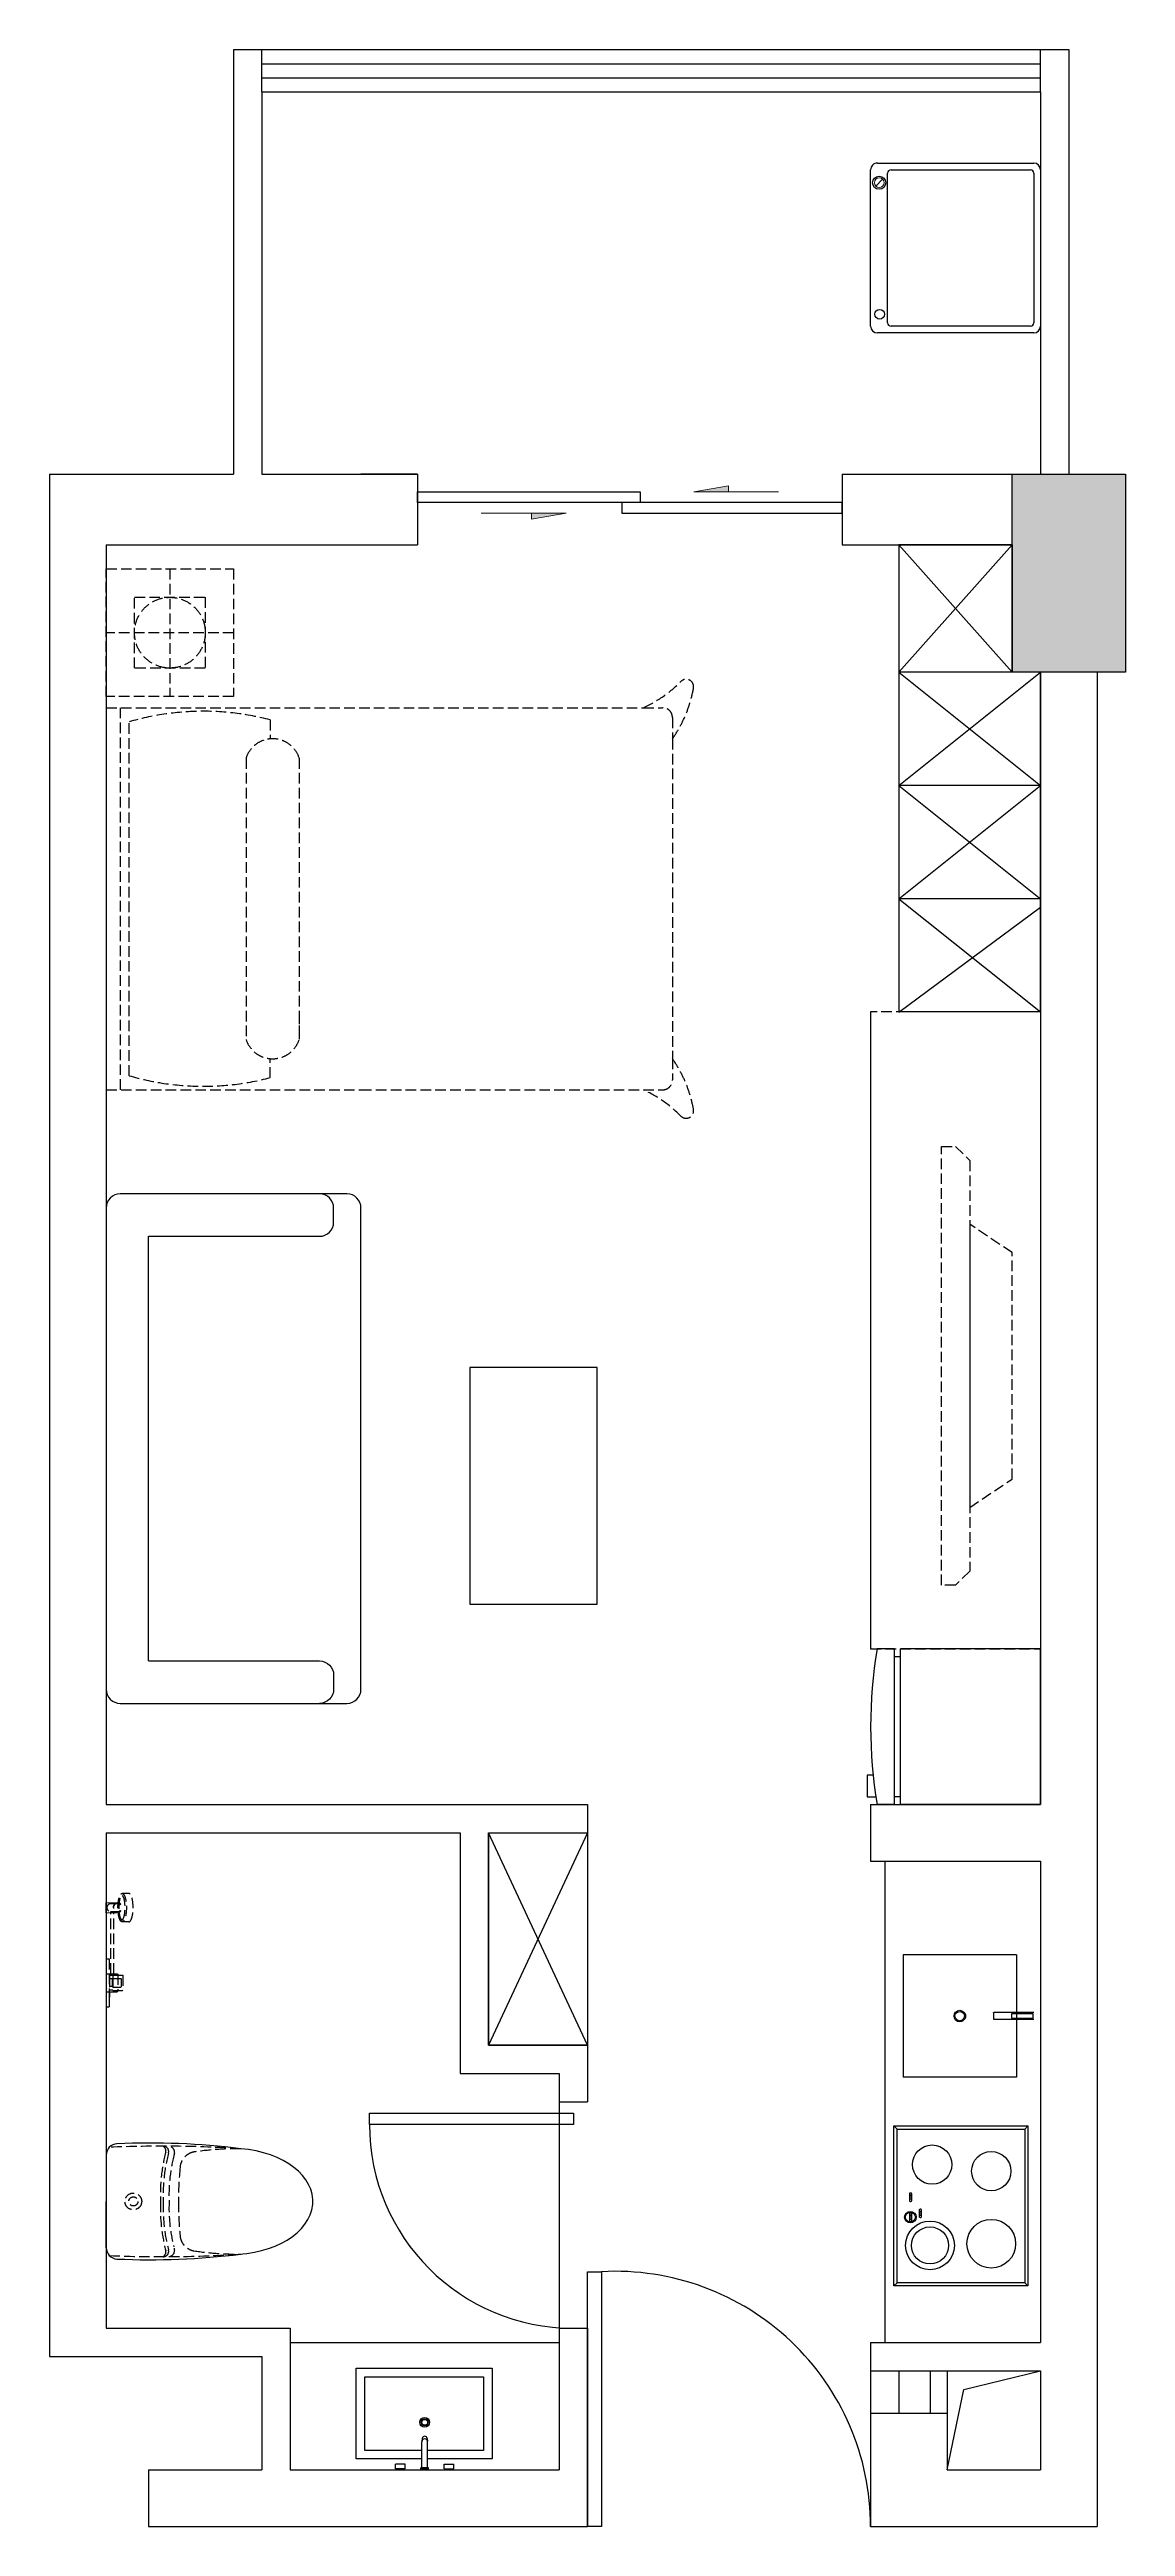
# Model space of a CAD drawing. Header units: inches. Extents: x 5086 to 8886, y 3507 to 12257.
import ezdxf
from ezdxf.enums import TextEntityAlignment as Align

# ---------------------------------------------------------------- set-up
doc = ezdxf.new("R2010")
doc.units = ezdxf.units.IN
doc.header["$MEASUREMENT"] = 0
doc.linetypes.add('DASH', pattern=[0.35, 0.25, -0.1])
doc.layers.add('B不可动建筑图层', color=6, linetype='Continuous')
doc.layers.add('J家具', color=4, linetype='Continuous')
doc.styles.add('J3_POT_3F$0$SIMPLEX', font='SIMPLEX.SHX')
doc.styles.add('ROMANS', font='romans.shx', dxfattribs={"width": 0.5})

# ---------------------------------------------------------------- blocks, each defined once
blk = doc.blocks.new('沙发')
at = {"layer": 'J家具', "extrusion": (1.129165833870185e-07, -2.415097969896596e-06, 0.9999999999970773)}
blk.add_line((106086647.2138979, 19877457.7151913, -0.002518912431345288), (106086647.2049635, 19875957.71519134, -0.001794383388050894), dxfattribs=at)
at = {"layer": 'J家具', "extrusion": (1.129165833870185e-07, -2.415097969896596e-06, 0.9999999999970773), "elevation": -36.02523776566844}
blk.add_lwpolyline([(106085947.2471526, 19877607.71933144, 0.4142135623730951), (106085897.2468548, 19877557.71962926), (106085897.2367292, 19875857.71962931, 0.4142135623730951), (106085947.2364314, 19875807.7193315), (106086747.2040694, 19875807.7145667, 0.4142135623730951), (106086797.2043672, 19875857.71426888), (106086797.2144928, 19877557.71426883, 0.4142135623730951), (106086747.2147906, 19877607.71456664)], format="xyb", close=True, dxfattribs=at)
at = {"layer": 'J家具', "extrusion": (1.129453532563884e-07, 2.415096462380602e-06, 0.9999999999970773), "elevation": 59.98110556707802}
blk.add_lwpolyline([(106086647.2138972, 19877457.71510442), (106086043.8261075, 19877457.71869836, -0.4142135623730951), (106085993.8264053, 19877507.71899617), (106085993.8267035, 19877557.79452712, -0.4142135623730951), (106086043.8270013, 19877607.79422931)], format="xyb", dxfattribs=at)
at = {"layer": 'J家具'}
blk.add_lwpolyline([(106085063.2382476, 19876420.7410149), (106085512.3282939, 19876420.7410149), (106085512.3282939, 19877257.48705246), (106085063.2382476, 19877257.48705246)], close=True, dxfattribs=at)
at = {"layer": 'J家具', "extrusion": (1.129165833870185e-07, -2.415097969896596e-06, 0.9999999999970773), "elevation": -36.02523776566846}
blk.add_lwpolyline([(106086647.2049628, 19875957.71516232), (106086043.8171731, 19875957.71875624, 0.4142135623730951), (106085993.8168753, 19875907.71905405), (106085993.816577, 19875857.64352311, 0.4142135623730951), (106086043.8162792, 19875807.6432253)], format="xyb", dxfattribs=at)
blk = doc.blocks.new('$plan$00000401')
for p, q in [((-275.9999999999127, 0), (275.9999999999127, 0)), ((-300.0000000004366, -575.9999999999127), (-300.0000000004366, -23.99999999986903)), ((-275.9999999999127, -527.9999999999563), (-275.9999999999127, -35.55498788455589)), ((-264.0000000000873, -23.55498788451223), (264.0000000000873, -23.55498788451223)), ((275.9999999999127, -35.55498788455589), (275.9999999999127, -527.9999999999563)), ((299.9999999995634, -23.99999999986903), (299.9999999995634, -575.9999999999127)), ((275.9999999999127, -600), (-275.9999999999127, -600)), ((264.0000000000873, -540), (-264.0000000000873, -540))]:
    blk.add_line(p, q)
at = {"lineweight": 13}
blk.add_line((-218.2278607842454, -581.8313561403193), (-242.4964737148548, -557.562743209055), dxfattribs=at)
for centre, radius in [((-230.3621672499867, -569.6970496747963), 23.1605007737253), ((233.999633925705, -568.0475261896937), 17.1605007737253)]:
    blk.add_circle(centre, radius)
blk.add_circle((-230.3621672499867, -569.6970496747963), 17.1605007737253, dxfattribs=at)
for centre, radius, start, end in [((-275.9999999999127, -23.99999999986906), 24, 90, 180), ((275.9999999999127, -23.99999999986912), 24, 0, 90), ((-264.0000000000873, -35.55498788455591), 12, 90, 180), ((264.0000000000873, -35.55498788455597), 12, 0, 90), ((-275.9999999999127, -575.9999999999127), 24, 180, 270), ((-264.0000000000873, -527.9999999999563), 12, 180, 270), ((264.0000000000873, -527.9999999999565), 12, 270, 0), ((275.9999999999127, -575.9999999999128), 24, 270, 0)]:
    blk.add_arc(centre, radius, start, end)
blk = doc.blocks.new('xiyiji2')
blk.add_blockref('$plan$00000401', (300.1349968076975, -0.1007588973734528))
blk = doc.blocks.new('bingxiang1')
for p, q in [((550, -1.455191522836685e-11), (0, 0)), ((0, -1.455191522836685e-11), (-3.637978807091713e-12, -495.0577693702726)), ((550, -1.455191522836685e-11), (549.9999999999964, -495.0577693703017)), ((549.9999999999964, -495.0577693703017), (-3.637978807091713e-12, -495.0577693702726)), ((549.9999999999964, -515.5833479339417), (-3.637978807091713e-12, -515.5833479339126)), ((-3.637978807091713e-12, -515.583347933898), (-3.637978807091713e-12, -577.0080682584739)), ((27.42195949857341, -495.0577693702726), (27.42195949857341, -515.5833479339126)), ((522.5780405014193, -495.0577693702871), (522.5780405014193, -515.5833479339417)), ((549.9999999999964, -515.5833479339417), (549.9999999999964, -577.008068258503)), ((446.1352869434777, -591.1339931431066), (446.1352869434741, -612.3713718169092)), ((446.1352869434741, -612.3713718169092), (522.5780405014193, -612.3713718169092)), ((522.5780405014193, -612.3713718169092), (522.5780405014193, -581.3895796971556))]:
    blk.add_line(p, q)
blk.add_arc((275.0000000000837, 1056.094620089883), 1656.094620089891, 260.4415709199928, 279.5584290798016)
blk = doc.blocks.new('床')
at = {"layer": 'J家具', "linetype": 'DASH', "ltscale": 150}
for p, q in [((106061899.8713603, 19878613.72876725), (106061899.8713603, 19877708.72801021)), ((106063249.8713603, 19878613.72876725), (106061899.8713603, 19878613.72876725)), ((106063249.8713603, 19878613.72876725), (106063249.8713603, 19877930.37837245)), ((106063289.8709264, 19878163.72876725), (106063289.8709264, 19878613.72876725)), ((106063289.8709264, 19878613.72876725), (106063739.8709264, 19878613.72876725)), ((106063739.8709264, 19878613.72876725), (106063739.8709264, 19878163.72876725)), ((106063249.8713603, 19878563.72876725), (106061899.8713603, 19878563.72876725)), ((106063739.8709264, 19878163.72876725), (106063289.8709264, 19878163.72876725)), ((106063249.8713603, 19877930.37837245), (106063249.8713603, 19876716.49970346)), ((106061899.8713603, 19877713.72876725), (106061899.8713603, 19876716.49970346)), ((106061899.8713603, 19876716.49970346), (106061899.8713603, 19876648.72876725)), ((106063249.8713603, 19876716.49970346), (106063249.8713603, 19876648.72876725)), ((106062010.022603, 19876613.72876725), (106061934.8713603, 19876613.72876725)), ((106063139.7201176, 19876613.72876725), (106062010.022603, 19876613.72876725)), ((106063214.8713603, 19876613.72876725), (106063139.7201176, 19876613.72876725))]:
    blk.add_line(p, q, dxfattribs=at)
at = {"layer": 'J家具', "color": 251, "linetype": 'DASH', "ltscale": 150}
for p, q in [((106063514.8709264, 19878163.72876725), (106063514.8709264, 19878613.72876725)), ((106061949.8943236, 19878532.98826804), (106063199.848397, 19878532.98826804)), ((106063389.8709264, 19878263.72876725), (106063389.8709264, 19878513.72876725)), ((106063389.8709264, 19878513.72876725), (106063639.8709264, 19878513.72876725)), ((106063639.8709264, 19878513.72876725), (106063639.8709264, 19878263.72876725)), ((106063739.8709264, 19878388.72876725), (106063289.8709264, 19878388.72876725)), ((106063639.8709264, 19878263.72876725), (106063389.8709264, 19878263.72876725)), ((106063071.7466851, 19878119.8700274), (106062077.9960354, 19878119.8700274)), ((106061942.9342712, 19878034.58607914), (106062010.027864, 19878034.58607914)), ((106063206.8084494, 19878034.58607914), (106063139.7148566, 19878034.58607914)), ((106062168.9316172, 19877931.86372261), (106062077.9960354, 19877931.86372261)), ((106063071.7466851, 19877931.86372261), (106062077.9960354, 19877931.86372261))]:
    blk.add_line(p, q, dxfattribs=at)
blk.add_circle((106063514.8709264, 19878388.72876725), 124.9999999999927, dxfattribs=at)
for centre, radius, start, end in [((106062848.7596719, 19878271.18616345), 936.2153899238189, 163.7613544087714, 194.638509446938), ((106062300.9830487, 19878271.18616345), 936.2153899238189, 345.361490553062, 16.23864559122862), ((106062108.458057, 19878025.866875), 98.81562333628113, 107.9550822044206, 252.0449177955794), ((106063041.2846636, 19878025.866875), 98.81562333628113, 287.9550822044206, 72.04491779557938)]:
    blk.add_arc(centre, radius, start, end, dxfattribs=at)
at = {"layer": 'J家具', "linetype": 'DASH', "ltscale": 150}
for centre, radius, start, end in [((106061501.1364402, 19876896.44806882), 437.4596560507165, 314.4253606903924, 335.7104279097031), ((106063648.6062804, 19876896.44806881), 437.4596560508137, 204.2895720902969, 225.5746393096076), ((106061750.8645732, 19876984.89602693), 452.6897602824389, 280.1235909503628, 304.9236844690886), ((106061934.8713603, 19876648.72876725), 35, 180, 270), ((106061934.8713603, 19876648.72876725), 35, 180, 270), ((106063398.8781473, 19876984.89602693), 452.6897602826903, 235.0763155309114, 259.8764090496371), ((106063214.8713603, 19876648.72876725), 35, 270, 0), ((106063214.8713603, 19876648.72876725), 35, 270, 0), ((106061825.8012908, 19876565.20467015), 26.36084195793566, 134.4253606903924, 280.1235909503628), ((106063323.9414297, 19876565.20467015), 26.36084195793371, 259.8764090496371, 45.57463930960757)]:
    blk.add_arc(centre, radius, start, end, dxfattribs=at)
blk = doc.blocks.new('厨具')
at = {"layer": 'J家具'}
for p, q in [((106067611.9294875, 19875018.92726922, -1.149999988482947), (106067622.9694875, 19875007.88726923, 3.450000011517052)), ((106068176.8094875, 19875018.92726922, -1.149999988482947), (106068165.7694875, 19875007.88726923, 3.450000011517052)), ((106067854.3758043, 19874955.93992198, 1.150000011517052), (106067854.3758043, 19874964.21992198, 1.150000011517052)), ((106067868.1758044, 19874920.97992197, 1.150000011517052), (106067868.1758044, 19874929.25992197, 1.150000011517052)), ((106067925.2158044, 19874955.93992198, 1.150000011517052), (106067925.2158044, 19874964.21992198, 1.150000011517052)), ((106067622.9694875, 19874557.08726923, 3.450000011517052), (106067611.9294875, 19874546.04726923, 1.151705207635411e-08)), ((106068176.8094875, 19874546.04726923, 1.151705207635411e-08), (106068165.7694875, 19874557.08726923, 3.450000011517052))]:
    blk.add_line(p, q, dxfattribs=at)
at = {"layer": 'J家具', "elevation": 1.150000011517052}
for points in [[(106067842.4158044, 19874955.93992198), (106067866.3358044, 19874955.93992198, 0.4142135623730951), (106067869.0958043, 19874958.69992197), (106067869.0958043, 19874961.45992197, 0.4142135623730951), (106067866.3358044, 19874964.21992198), (106067842.4158044, 19874964.21992198, 0.4142135623730951), (106067839.6558044, 19874961.45992197), (106067839.6558044, 19874958.69992197, 0.4142135623730951)], [(106067856.2158044, 19874920.97992197), (106067880.1358044, 19874920.97992197, 0.4142135623730951), (106067882.8958044, 19874923.73992197), (106067882.8958044, 19874926.49992198, 0.4142135623730951), (106067880.1358044, 19874929.25992197), (106067856.2158044, 19874929.25992197, 0.4142135623730951), (106067853.4558044, 19874926.49992198), (106067853.4558044, 19874923.73992197, 0.4142135623730951)], [(106067913.2558044, 19874955.93992198), (106067937.1758044, 19874955.93992198, 0.4142135623730951), (106067939.9358044, 19874958.69992197), (106067939.9358044, 19874961.45992197, 0.4142135623730951), (106067937.1758044, 19874964.21992198), (106067913.2558044, 19874964.21992198, 0.4142135623730951), (106067910.4958044, 19874961.45992197), (106067910.4958044, 19874958.69992197, 0.4142135623730951)]]:
    blk.add_lwpolyline(points, format="xyb", close=True, dxfattribs=at)
at = {"layer": 'J家具', "elevation": -1.149999988482947}
for points in [[(106068781.2373644, 19874586.00281145), (106068781.2373644, 19874985.92939224), (106068349.5984194, 19874985.92939224)], [(106068781.2373644, 19874586.00281145), (106068349.5984194, 19874586.00281145), (106068349.5984194, 19874985.92939224)], [(106068576.0008902, 19874667.32495066), (106068553.7208744, 19874667.32495066), (106068553.7208744, 19874666.21093146)], [(106068553.7208744, 19874667.32495066), (106068553.7208744, 19874666.21093146)], [(106068553.7208744, 19874666.21093146), (106068553.7208744, 19874524.73270225)], [(106068576.0008902, 19874667.32495066), (106068577.1149094, 19874667.32495066), (106068577.1149094, 19874666.21093146)], [(106068577.1149094, 19874524.73270225), (106068577.1149094, 19874666.21093146)]]:
    blk.add_lwpolyline(points, dxfattribs=at)
for points in [[(106068586.0269051, 19874786.52311146), (106068583.7989194, 19874778.72508224), (106068579.3428952, 19874772.04107224), (106068574.7701376, 19874768.53744052), (106068570.0714364, 19874766.41713571), (106068565.3662092, 19874765.60837049), (106068560.7738733, 19874766.0394102), (106068556.4139515, 19874767.63841485), (106068552.4058086, 19874770.33354453), (106068548.8689673, 19874774.05301189), (106068545.9228451, 19874778.72508224), (106068544.8088259, 19874786.52311146), (106068545.9228451, 19874794.32114067), (106068550.3788694, 19874801.00515067), (106068557.0628794, 19874805.46112224), (106068564.8608559, 19874806.57514145), (106068572.6588852, 19874805.46112224), (106068579.3428952, 19874801.00515067), (106068583.7989194, 19874794.32114067)], [(106068581.5708809, 19874786.52311146), (106068579.3428952, 19874777.61111567), (106068573.7729044, 19874772.04107224), (106068564.8608559, 19874769.81308646), (106068557.0628794, 19874772.04107224), (106068550.3788694, 19874777.61111567), (106068548.1508309, 19874786.52311146), (106068550.3788694, 19874794.32114067), (106068557.0628794, 19874801.00515067), (106068564.8608559, 19874803.23313645), (106068573.7729044, 19874801.00515067), (106068579.3428952, 19874794.32114067)], [(106068557.0628794, 19874603.82685567), (106068557.0628794, 19874526.96074066), (106068572.6583589, 19874526.96074066), (106068572.6583589, 19874603.82685567)]]:
    blk.add_lwpolyline(points, close=True, dxfattribs=at)
at = {"layer": 'J家具'}
for centre, radius in [((106067754.7620231, 19874891.47767666, 610.6500000115169), 86.19216617770725), ((106067754.7620231, 19874891.47767666, 610.6500000115169), 65.51616914176033), ((106067854.6645313, 19874960.74579316, 1.150000011517052), 20.28895465488662), ((106067854.6645313, 19874960.74579316, 1.150000011517052), 17.52895465488662), ((106068040.1396755, 19874884.02561505, 610.6500000115169), 69.39752156957769), ((106067760.6996903, 19874675.14411297, 610.6500000115169), 86.19216617770725), ((106068016.890021, 19874675.14411297, 610.6500000115169), 69.39752156957769)]:
    blk.add_circle(centre, radius, dxfattribs=at)
for points in [[(106067611.9294875, 19875018.92726922, -1.149999988482947), (106068176.8094875, 19875018.92726922, -1.149999988482947), (106068176.8094875, 19874546.04726923, 1.151705207635411e-08), (106067611.9294875, 19874546.04726923, 1.151705207635411e-08)], [(106067622.9694875, 19875007.88726923, 3.450000011517052), (106068165.7694875, 19875007.88726923, 1.150000011517052), (106068165.7694875, 19874557.08726923, 1.150000011517052), (106067622.9694875, 19874557.08726923, 3.450000011517052)]]:
    blk.add_3dface(points, dxfattribs=at)
at = {"layer": 'J家具', "char_height": 9.2, "width": 11.96, "attachment_point": 3, "rotation": 180.00000000000003, "style": 'ROMANS'}
for s, insert in [('-', (106067844.6183921, 19874955.49423225, 1.150000011517052)), ('+', (106067858.4183921, 19874955.49423225, 1.150000011517052)), ('-', (106067858.4183921, 19874920.53423226, 1.150000011517052)), ('+', (106067872.2183921, 19874920.53423226, 1.150000011517052)), ('-', (106067915.4583921, 19874955.49423225, 1.150000011517052)), ('+', (106067929.2583921, 19874955.49423225, 1.150000011517052))]:
    blk.add_mtext(s, dxfattribs=dict(at, insert=insert))
blk = doc.blocks.new('马桶')
at = {"layer": 'J家具'}
for p in [(106068924.8867195, 19878063.72881793), (106069251.8932388, 19878063.72881793)]:
    blk.add_line(p, (106069088.3899791, 19878063.72881793), dxfattribs=at)
at = {"layer": 'J家具', "color": 251, "linetype": 'DASH', "ltscale": 150}
for radius in [29.59999999999491, 16.0999999999949]:
    blk.add_circle((106069088.3899791, 19877967.82881793), radius, dxfattribs=at)
at = {"layer": 'J家具'}
for centre, radius, start, end in [((106071459.7054787, 19877908.62870278), 2577.430625442743, 177.4001201459278, 187.1335927827537), ((106068924.8867195, 19878023.72881793), 40, 90, 177.4001201459278), ((106069251.8932388, 19878023.72881793), 40, 2.599879854072262, 90), ((106066717.0744795, 19877908.62870278), 2577.430625442743, 352.8664072172463, 2.599879854072262)]:
    blk.add_arc(centre, radius, start, end, dxfattribs=at)
at = {"layer": 'J家具', "color": 251, "linetype": 'DASH', "ltscale": 150}
for centre, radius, start, end in [((106073204.7994488, 19877866.74690326), 4311.557639418545, 177.5288232131659, 183.6994298364682), ((106064971.9805095, 19877866.74690326), 4311.557639418545, 356.3005701635318, 2.471176786834167), ((106068911.9684767, 19877861.78329343), 18.82640625686247, 174.0684535875131, 287.640681092439), ((106068909.9716963, 19877871.01231299), 18.24563168061875, 203.5276243584189, 286.6187377401774), ((106068916.3864809, 19877845.88373968), 24.06500311679385, 198.0595505680589, 297.7967197460417), ((106069064.719726, 19877270.36837444), 602.0259529689511, 87.7466827757412, 104.3815262887981), ((106069064.719726, 19877270.36837444), 592.0259529689511, 87.7466827757412, 104.3815262887981), ((106069064.719726, 19877289.86837444), 552.0259529689511, 87.54246762145154, 104.3815262887981), ((106069112.0602322, 19877270.36837444), 602.0259529689511, 75.61847371120191, 92.25331722425882), ((106069112.0602322, 19877289.86837444), 552.0259529689511, 75.61847371120191, 92.45753237854846), ((106069112.0602322, 19877270.36837444), 592.0259529689511, 75.61847371120191, 92.25331722425882), ((106069260.3934774, 19877845.88373968), 24.06500311679385, 242.2032802539583, 341.9404494319411), ((106069264.8114816, 19877861.78329343), 18.82640625686247, 252.359318907561, 5.931546412486909), ((106069266.8082619, 19877871.01231299), 18.24563168061875, 253.3812622598226, 336.472375641581), ((106070001.8803152, 19877595.23612859), 1099.674638711141, 171.7030292777235, 180.348108070852), ((106068972.7164998, 19877743.02009723), 60, 95.39205286826572, 169.5298907726917), ((106069096.5899791, 19876430.63259171), 1378.220620203237, 90.3408950449637, 95.39205286826572), ((106069080.1899791, 19876430.63259171), 1378.220620203237, 84.60794713173429, 89.65910495503631), ((106069204.0634585, 19877743.02009723), 60, 10.47010922730827, 84.60794713173429), ((106068174.8996431, 19877595.23612859), 1099.674638711141, 359.6518919291481, 8.296970722276525)]:
    blk.add_arc(centre, radius, start, end, dxfattribs=at)
at = {"layer": 'J家具'}
blk.add_ellipse((106069088.3899791, 19877623.02881793), major_axis=(2.480000000000001e-13, 289.2999999999993), ratio=0.6481161424128226, start_param=1.570796326794896, end_param=4.592942117475062, dxfattribs=at)
blk = doc.blocks.new('淋浴')
at = {"layer": 'J家具', "linetype": 'DASH', "ltscale": 150, "extrusion": (-1.361813213239487e-08, 7.05684324181239e-19, 1)}
for p, q in [((106067685.7728081, 19878613.72881449, -1.157541231253197e-06), (106067685.7728081, 19878603.72881449, -1.157541231247993e-06)), ((106067855.7728081, 19878613.72881449, 1.157541231253373e-06), (106067685.7728081, 19878613.72881449, -1.157541231253197e-06)), ((106067855.7728081, 19878603.72881449, 1.157541231253373e-06), (106067685.7728081, 19878603.72881449, -1.157541231247993e-06)), ((106067738.7728081, 19878611.72881449, -4.357802282421879e-07), (106067740.7728081, 19878613.72881449, -4.085439639722209e-07)), ((106067738.7728081, 19878611.72881449, -4.357802282421879e-07), (106067738.7728081, 19878574.72881449, -4.357802282109629e-07)), ((106067800.7728081, 19878613.72881449, 4.085439639776013e-07), (106067740.7728081, 19878613.72881449, -4.085439639722209e-07)), ((106067745.2728081, 19878590.72881449, -3.472623693608922e-07), (106067745.2728081, 19878601.72881449, -3.472623693730352e-07)), ((106067757.2728081, 19878592.72881449, -1.838447837775197e-07), (106067757.2728081, 19878601.72881449, -1.838447837636419e-07)), ((106067784.2728081, 19878592.72881449, 1.838447837967778e-07), (106067784.2728081, 19878601.72881449, 1.838447837967778e-07)), ((106067796.2728081, 19878590.72881449, 3.472623693853545e-07), (106067796.2728081, 19878601.85479875, 3.472623693836198e-07)), ((106067800.7728081, 19878613.72881449, 4.085439639776013e-07), (106067802.7728081, 19878611.72881449, 4.357802282371599e-07)), ((106067802.7728081, 19878611.72881449, 4.357802282371599e-07), (106067802.7728081, 19878574.72881449, 4.357802282579766e-07)), ((106067855.7728081, 19878613.72881449, 1.157541231253373e-06), (106067855.7728081, 19878603.72881449, 1.157541231253373e-06)), ((106067740.7728081, 19878572.72881449, -4.085439639479348e-07), (106067738.7728081, 19878574.72881449, -4.357802282109629e-07)), ((106067800.7728081, 19878572.72881449, 4.085439640001527e-07), (106067740.7728081, 19878572.72881449, -4.085439639479348e-07)), ((106067744.2728081, 19878590.72881449, -3.608805014915388e-07), (106067743.2728081, 19878589.72881449, -3.744986336325938e-07)), ((106067743.2728081, 19878589.72881449, -3.744986336325938e-07), (106067743.2728081, 19878555.72881449, -3.744986335961646e-07)), ((106067744.2728081, 19878554.72881449, -3.608805014741916e-07), (106067743.2728081, 19878555.72881449, -3.744986335961646e-07)), ((106067797.2728081, 19878590.72881449, 3.608805015212053e-07), (106067744.2728081, 19878590.72881449, -3.608805014915388e-07)), ((106067797.2728081, 19878554.72881449, 3.608805015506956e-07), (106067744.2728081, 19878554.72881449, -3.608805014741916e-07)), ((106067755.2728081, 19878589.72881449, -2.110810480492213e-07), (106067756.2728081, 19878590.72881449, -1.974629159081663e-07)), ((106067755.2728081, 19878589.72881449, -2.110810480492213e-07), (106067755.2728081, 19878561.72881449, -2.110810480249352e-07)), ((106067756.2728081, 19878560.72881449, -1.974629158821455e-07), (106067755.2728081, 19878561.72881449, -2.110810480249352e-07)), ((106067785.2728081, 19878590.72881449, 1.974629159291592e-07), (106067756.2728081, 19878590.72881449, -1.974629159081663e-07)), ((106067785.2728081, 19878560.72881449, 1.974629159482412e-07), (106067756.2728081, 19878560.72881449, -1.974629158821455e-07)), ((106067784.2728081, 19878592.72881449, 1.838447837967778e-07), (106067757.2728081, 19878592.72881449, -1.838447837775197e-07)), ((106067758.2728081, 19878590.72881449, -1.702266516434036e-07), (106067758.2728081, 19878592.72881449, -1.702266516364647e-07)), ((106067783.2728081, 19878590.72881449, 1.702266516678659e-07), (106067783.2728081, 19878592.72881449, 1.702266516661312e-07)), ((106067785.2728081, 19878590.72881449, 1.974629159291592e-07), (106067786.2728081, 19878589.72881449, 2.110810480598059e-07)), ((106067786.2728081, 19878561.72881449, 2.110810480892962e-07), (106067785.2728081, 19878560.72881449, 1.974629159482412e-07)), ((106067786.2728081, 19878589.72881449, 2.110810480598059e-07), (106067786.2728081, 19878561.72881449, 2.110810480892962e-07)), ((106067797.2728081, 19878590.72881449, 3.608805015212053e-07), (106067798.2728081, 19878589.72881449, 3.744986336570562e-07)), ((106067798.2728081, 19878555.72881449, 3.744986336813423e-07), (106067797.2728081, 19878554.72881449, 3.608805015506956e-07)), ((106067798.2728081, 19878589.72881449, 3.744986336570562e-07), (106067798.2728081, 19878555.72881449, 3.744986336813423e-07)), ((106067802.7728081, 19878574.72881449, 4.357802282579766e-07), (106067800.7728081, 19878572.72881449, 4.085439640001527e-07))]:
    blk.add_line(p, q, dxfattribs=at)
at = {"layer": 'J家具', "linetype": 'DASH', "ltscale": 150, "extrusion": (-1.361813213239487e-08, 7.05684324181239e-19, 1), "elevation": -1.444444917358644}
for points in [[(106067855.7728082, 19878603.72881453), (106067792.2728082, 19878601.72881453), (106067737.3409702, 19878601.72881453), (106067685.7728082, 19878603.72881453)], [(106068017.7728082, 19878613.72881453), (106068019.0022551, 19878574.20226029)], [(106068017.7728082, 19878613.72881453), (106068054.7728082, 19878613.72881453)], [(106068054.7728082, 19878613.72881453), (106068053.5433612, 19878574.20226029)], [(106067802.7728082, 19878597.20276107), (106068022.2427833, 19878597.20276107)], [(106067802.7728082, 19878587.20276107), (106068022.2426974, 19878587.20276107)], [(106067986.2728082, 19878533.51827705), (106067986.2728082, 19878557.25800571)], [(106068022.2426974, 19878597.15367647), (106068022.2426974, 19878571.69853683)], [(106068026.5797375, 19878563.72881453), (106068024.5420301, 19878561.52705423)], [(106068045.9658788, 19878563.72881453), (106068048.0035863, 19878561.52705423)], [(106068050.2882143, 19878597.15367647), (106068050.2882143, 19878571.60362699)], [(106068086.2728082, 19878533.51827705), (106068086.2728082, 19878557.25800571)]]:
    blk.add_lwpolyline(points, dxfattribs=at)
at = {"layer": 'J家具', "linetype": 'DASH', "ltscale": 150, "extrusion": (-1.361813213239487e-08, 7.05684324181239e-19, 1)}
for centre, radius, start, end in [((106068036.2654558, 19878597.15367647, -1.444444917358644), 14.02275843491949, 357.7558055421019, 180), ((106068036.2728082, 19878574.20226029, -1.444444917358644), 17.2705530769017, 180, 227.2160443916673), ((106068036.2728082, 19878574.20226029, -1.444444917358644), 15.2705530769017, 312.7839556083327, 227.2160443916673), ((106068036.2728082, 19878574.20226029, -1.444444917358644), 14.2705530769017, 312.7839556083327, 227.2160443916673), ((106068036.2728082, 19878574.20226029, -1.444444917358644), 17.2705530769017, 312.7839556083327, 0)]:
    blk.add_arc(centre, radius, start, end, dxfattribs=at)
at = {"layer": 'J家具', "linetype": 'DASH', "ltscale": 150, "extrusion": (-1.361813213239487e-08, 7.056843707285856e-19, 0.9999999999999999)}
blk.add_ellipse((106068036.2728081, 19878557.25800567, 3.615614081188113e-06), major_axis=(-50.00000000032252, -7.731773554780967e-10, -6.809066066241355e-07), ratio=0.2988951073090434, start_param=4.712388980383364, end_param=10.99557428756295, dxfattribs=at)
at = {"layer": 'J家具', "linetype": 'DASH', "ltscale": 150, "extrusion": (-1.361813213239487e-08, 7.05684491438996e-19, 0.9999999999999999)}
blk.add_ellipse((106068036.2728081, 19878533.51827701, 3.615614081208929e-06), major_axis=(-50.00000000024951, -1.368863356006226e-10, -6.809066066231413e-07), ratio=0.2988951073141109, start_param=2.40334e-11, end_param=3.141592653613826, dxfattribs=at)
at = {"layer": 'J家具', "linetype": 'DASH', "ltscale": 150, "extrusion": (1.361813213239487e-08, -7.056844464610114e-19, -0.9999999999999999)}
blk.add_ellipse((106068036.2728081, 19878557.9336527, 3.615614081198521e-06), major_axis=(-42.86341979958053, 3.963083300880512e-10, -5.83719714476998e-07), ratio=0.2572423080088106, start_param=-1.570796326783005, end_param=4.71238898039658, dxfattribs=at)
blk = doc.blocks.new('台盆')
at = {"layer": 'J家具', "extrusion": (-7.056851580513353e-19, -1.361813213239487e-08, 1)}
for p, q in [((106070267.7206583, 19877457.30030238, 9.338155826047606e-07), (106070267.7207546, 19877491.58601742, 1.400722980281904e-06)), ((106070284.1778978, 19877491.58597117, 1.400722350476669e-06), (106070267.7207546, 19877491.58601742, 1.400722980281904e-06)), ((106070284.1778015, 19877457.30025612, 9.338149527943207e-07), (106070284.1778978, 19877491.58597117, 1.400722350476669e-06)), ((106070288.292174, 19877488.15738811, 1.354031453262156e-06), (106070284.1778882, 19877488.15739966, 1.354031610709128e-06)), ((106070177.3890102, 19877379.89444971, -1.203075469021625e-07), (106070187.4918637, 19877378.53523785, -1.388174734641423e-07)), ((106070177.3890598, 19877397.56383467, 1.203164721394478e-07), (106070187.491921, 19877398.92298973, 1.38825625431091e-07)), ((106070281.4347227, 19877378.44313528, -1.400717385066641e-07), (106070188.8632921, 19877378.44339542, -1.400681958092787e-07)), ((106070281.4347805, 19877399.01456431, 1.400727001124591e-07), (106070188.8633499, 19877399.01482445, 1.400762428011709e-07)), ((106070284.1778015, 19877457.30025612, 9.338149527943207e-07), (106070267.7206583, 19877457.30030238, 9.338155826047606e-07)), ((106070281.4347901, 19877402.4431358, 1.867634398747958e-07), (106070281.434713, 19877375.01453171, -1.867629150567596e-07)), ((106070288.2918561, 19877375.01451244, -1.86763177454502e-07), (106070281.434713, 19877375.01453171, -1.867629150567596e-07)), ((106070288.2919331, 19877402.44311653, 1.86763177454502e-07), (106070281.4347901, 19877402.4431358, 1.867634398747958e-07)), ((106070288.2920969, 19877460.72881607, 9.805055351079506e-07), (106070284.1778111, 19877460.72882763, 9.8050569257227e-07)), ((106070284.8633616, 19877402.44312618, 1.867633086724552e-07), (106070284.8632845, 19877375.01452206, -1.867630462521613e-07)), ((106070288.2919331, 19877402.44311653, 1.86763177454502e-07), (106070288.2918561, 19877375.01451244, -1.86763177454502e-07)), ((106070267.7202729, 19877320.15744222, -9.338140080847324e-07), (106070267.7201765, 19877285.87172717, -1.40072140576708e-06)), ((106070284.1774161, 19877320.15739596, -9.338146379055806e-07), (106070267.7202729, 19877320.15744222, -9.338140080847324e-07)), ((106070284.1774161, 19877320.15739596, -9.338146379055806e-07), (106070284.1773197, 19877285.87168093, -1.400722035568847e-06)), ((106070288.2916152, 19877289.30024086, -1.354031453274299e-06), (106070284.1773294, 19877289.30025243, -1.354031295818653e-06)), ((106070288.2916923, 19877316.72881291, -9.805055351287673e-07), (106070284.1774064, 19877316.72882446, -9.805053776817951e-07)), ((106070284.1773197, 19877285.87168093, -1.400722035568847e-06), (106070267.7201765, 19877285.87172717, -1.40072140576708e-06))]:
    blk.add_line(p, q, dxfattribs=at)
for points, elevation in [([(106070249.366069, 19877378.44322545), (106070249.366069, 19877146.86847382), (106069929.5062218, 19877146.86847382), (106069929.5062218, 19877626.86681656), (106070249.366069, 19877626.86681656), (106070249.366069, 19877399.01465448)], -0.2706929043755653), ([(106070219.366069, 19877378.44330977), (106070219.366069, 19877176.86847382), (106069959.5062218, 19877176.86847382), (106069959.5062218, 19877596.86681656), (106070219.366069, 19877596.86681656), (106070219.366069, 19877399.01473878)], -0.270692904375565)]:
    blk.add_lwpolyline(points, dxfattribs=dict(at, elevation=elevation))
for radius in [16.89600037203798, 12.28800027057308, 10.28571451219845]:
    blk.add_circle((106070120.2917024, 19877388.72975874, -0.2706929043755651), radius, dxfattribs=at)
for centre, radius, start, end in [((106070178.5776064, 19877388.72913891, -0.2706929062308251), 8.914285910571994, 97.66209410139184, 262.3375837464927), ((106070188.8633209, 19877388.72911, -0.2706929062308252), 10.28571451219845, 89.99983863678086, 269.9998386367809)]:
    blk.add_arc(centre, radius, start, end, dxfattribs=at)
blk = doc.blocks.new('J3_POT_3F$0$$DorLib2D$00000019')
at = {"lineweight": 13}
for p, q in [((0.15, 0.025), (0.2319490472796624, 0.0394520639279731)), ((0.35, 0.025), (0.15, 0.025)), ((0.2319490472796624, 0.0394520639279731), (0.2319490472796624, 0.025)), ((-0.35, -0.025), (-0.15, -0.025)), ((-0.15, -0.025), (-0.2319490472796624, -0.0394520639279731)), ((-0.2319490472796624, -0.0394520639279731), (-0.2319490472796624, -0.025))]:
    blk.add_line(p, q, dxfattribs=at)
for points in [[(-0.5, 0), (0.0192439877236663, 0), (0.0192439877236663, 0.025), (-0.5, 0.025)], [(0.5, -0.025), (-0.0239902237635983, -0.025), (-0.0239902237635983, 0), (0.5, 0)]]:
    blk.add_lwpolyline(points, close=True)
for points in [[(0.2319490472796624, 0.0394520639279731), (0.2319490472796624, 0.025), (0.15, 0.025)], [(-0.2319490472796624, -0.0394520639279731), (-0.2319490472796624, -0.025), (-0.15, -0.025)]]:
    blk.add_solid(points, dxfattribs=at)
blk = doc.blocks.new('J3_POT_3F$0$_dblk')
blk.add_lwpolyline([(-0.45, 0), (-0.3999999999999999, 0), (-0.3999999999999999, -0.8999999999999999), (-0.45, -0.8999999999999999)], close=True)
blk.add_arc((-0.3999999999999999, 0), 0.8999999999999999, 270, 0)
at = {"layer": 'B不可动建筑图层', "style": 'J3_POT_3F$0$SIMPLEX', "flags": 9}
blk.add_attdef('A', text='', height=1, dxfattribs=at).set_placement((0, 0), align=Align.MIDDLE)
blk = doc.blocks.new('不可动建筑图层')
at = {"layer": 'B不可动建筑图层', "color": 6}
for p, q in [((-1250, 8750), (1700, 8750)), ((-1250, 8750), (-1250, 7250.000000003725)), ((-1150, 8600), (-1150, 8750)), ((-1150, 8700), (1600, 8700)), ((1600, 8600), (1600, 8750)), ((1700, 8750), (1700, 7250)), ((-1150, 8650), (1600, 8650)), ((-1150, 8600), (1600, 8600)), ((-1150, 8600), (-1150, 7250.000000003725)), ((1600, 8600), (1600, 7250)), ((-1900, 7250.000000003725), (-1250, 7250.000000003725)), ((-1900, 7250.000000003725), (-1900, 600)), ((-1150, 7250.000000003725), (-600, 7250)), ((-600, 7250), (-800, 7250)), ((-600, 7250.000000003725), (-600, 7000.000000003725)), ((900, 7250.000000003725), (900, 7000.000000003725)), ((900, 7250), (1600, 7250)), ((-1700, 7000.000000003725), (-600, 7000)), ((-1700, 7000.000000003725), (-1700, 2550)), ((900, 7000), (1500, 7000)), ((1600, 6550), (1600, 2550)), ((1800, 6550), (1800, 0)), ((-1700, 2550), (0, 2550)), ((0, 2550), (0, 2450)), ((1000, 2550), (1600, 2550)), ((1000, 2550), (1000, 2350)), ((-1700, 2450), (-1700, 700)), ((-1700, 2450), (-450, 2450)), ((-450, 2450), (-450, 1600)), ((-350, 2450), (0, 2450)), ((-350, 2450), (-350, 1700)), ((1000, 2350), (1600, 2350)), ((-350, 1700), (0, 1700)), ((0, 1700), (0, 1500)), ((-450, 1600), (-100, 1600)), ((-100, 1600), (-100, 1500)), ((-100, 1500), (-100, 700)), ((-100, 1500), (0, 1500)), ((-1700, 700), (-1050, 700)), ((-1050, 700), (-1050, 200)), ((-100, 700), (-100, 200)), ((-100, 700), (0, 700)), ((0, 700), (0, 0)), ((1000, 650), (1000, 0)), ((1000, 650), (1600, 650)), ((-1900, 600), (-1150, 600)), ((-1150, 600), (-1150, 200)), ((1000, 550), (1600, 550)), ((1100, 550), (1100, 400)), ((1210, 550), (1210, 400)), ((1270, 550), (1270, 200)), ((1600, 550), (1600, 200)), ((1000, 400), (1270, 400)), ((-1550, 200), (-1150, 200)), ((-1550, 200), (-1550, 0)), ((-1050, 200), (-100, 200)), ((1270, 200), (1600, 200)), ((-1550, 0), (0, 0)), ((1000, 0), (1800, 0))]:
    blk.add_line(p, q, dxfattribs=at)
at = {"layer": 'B不可动建筑图层'}
blk.add_line((1600, 2350), (1600, 650), dxfattribs=at)
at = {"layer": 'B不可动建筑图层', "color": 6}
for points in [[(1500, 7250), (1900, 7250), (1900, 6550), (1500, 6550)], [(0, 0), (0, 900), (50, 900), (50, 0)]]:
    blk.add_lwpolyline(points, close=True, dxfattribs=at)
blk.add_arc((97.8344020396471, -0.8970200270414352), 902.1660439121448, 0.05696890956000317, 93.03934651325406, dxfattribs=at)
for name, p, xscale, yscale, zscale, rotation in [('J3_POT_3F$0$$DorLib2D$00000019', (150, 7150), 1500, 1500, 1500, 180), ('J3_POT_3F$0$_dblk', (-50, 1100), 800, 800, 800, 270)]:
    blk.add_blockref(name, p, dxfattribs=dict(at, xscale=xscale, yscale=yscale, zscale=zscale, rotation=rotation))

msp = doc.modelspace()

# ---------------------------------------------------------------- linework, layer by layer
at = {"layer": 'B不可动建筑图层'}
for p, q in [((7885.638133754956, 10756.9578673621), (7885.638133754956, 10506.9578673621)), ((6885.638133754956, 5006.957867358378), (6985.638133754956, 5006.957867358378)), ((6885.638133754956, 4206.957867358378), (6985.638133754956, 4206.957867358378))]:
    msp.add_line(p, q, dxfattribs=at)
at = {"layer": 'B不可动建筑图层', "color": 6}
msp.add_solid([(8485.638133754956, 10056.95786735838), (8885.638133754956, 10056.95786735838), (8485.638133754956, 10756.95786735838), (8885.638133754956, 10756.95786735838)], dxfattribs=at)
at = {"layer": 'J家具'}
for p, q in [((8485.638133754956, 10506.95799237167), (8085.638133754956, 10506.95799237167)), ((8585.700232720004, 10056.9571653684, 0.005520775241505241), (8085.700232720004, 10056.9571653684, 0.005520775241505241)), ((8585.637927478181, 9656.957399357609, 0.003680516827527369), (8085.637927478181, 9656.957399357609, 0.003680516827527369)), ((8585.638133754956, 9256.957633361719, 0.001840258413838688), (8085.638133754956, 9256.957633361719, 0.001840258413838688)), ((7985.638133754956, 8856.957867358378), (7985.638133754956, 6606.957867358378)), ((8585.638133754956, 8856.957867358378), (8085.638133754956, 8856.957867358378)), ((8335.638133754956, 8106.957867354653), (8335.638133754956, 7106.957867354653)), ((5935.638133754956, 4156.957867358378), (6885.638133754956, 4156.957867358378))]:
    msp.add_line(p, q, dxfattribs=at)
at = {"layer": 'J家具', "color": 251, "ltscale": 150}
for p, q in [((8085.638133754956, 10506.95786735838), (8485.638133754956, 10056.95786735838)), ((8085.70002644323, 10056.9570127209, 0.00552077524459531), (8485.638133754956, 10506.95799237167)), ((8085.65862712823, 9656.957246710113, 0.003680516830617437), (8585.637927478181, 10056.95716536467, 0.005520775241268987)), ((8085.700232720004, 10056.9571653684, 0.005520775241505241), (8585.637721201407, 9656.957399357609, 0.003673026860022685)), ((8085.576034804808, 9256.957633361719, 0.001840258413838688), (8585.637927478181, 9656.957399357609, 0.003680516827527369)), ((8085.658833405005, 9656.957399357609, 0.003680516827527369), (8585.648483430969, 9256.957633361719, 0.001840258413319865)), ((8085.576034804808, 9256.957633361719, 0.001840258413832288), (8585.638133754956, 8856.957867358378)), ((8085.638133754956, 8856.957714710883, 7.489970594752044e-06), (8585.638133754956, 9226.957867358378)), ((6985.638133754956, 5206.957867358378), (6635.638133754956, 5956.957867358378)), ((6985.638133754956, 5956.957867358378), (6635.638133754956, 5206.957867358378))]:
    msp.add_line(p, q, dxfattribs=at)
at = {"layer": 'J家具', "linetype": 'Continuous'}
for p, q in [((8085.638133754956, 10506.95786736583), (8085.638133754956, 8856.957867358378)), ((8485.638133754956, 10506.95799237167), (8485.638133754956, 10056.95786735838)), ((8585.638133754956, 8856.957867358378), (8585.638133754956, 10056.95679406499, 0.005513289822822184)), ((8035.638133754956, 5856.957867358378), (8035.638133754956, 4156.957867358378))]:
    msp.add_line(p, q, dxfattribs=at)
at = {"layer": 'J家具', "linetype": 'DASH', "ltscale": 150}
for p, q in [((8585.638133754956, 8856.957867358378), (7985.638133754956, 8856.957867358378)), ((8235.638133754956, 6831.957867354653), (8235.638133754956, 8381.957867354653)), ((8235.638133754956, 8381.957867354653), (8285.638133754956, 8381.957867354653)), ((8285.638133754956, 8381.957867354653), (8335.638133754956, 8331.957867354653)), ((8335.638133754956, 8331.957867354653), (8335.638133754956, 6881.957867354653)), ((8485.638133754956, 8006.957867354653), (8335.638133754956, 8106.957867354653)), ((8485.638133754956, 7206.957867354653), (8485.638133754956, 8006.957867354653)), ((8335.638133754956, 7106.957867354653), (8485.638133754956, 7206.957867354653)), ((8285.638133754956, 6831.957867354653), (8235.638133754956, 6831.957867354653)), ((8335.638133754956, 6881.957867354653), (8285.638133754956, 6831.957867354653)), ((7985.638133754956, 6606.957867358378), (8585.638133740054, 6606.957867358378))]:
    msp.add_line(p, q, dxfattribs=at)
at = {"layer": 'J家具'}
msp.add_lwpolyline([(6635.638133754956, 5956.957867358378), (6985.638133754956, 5956.957867358378), (6985.638133754956, 5206.957867358378), (6635.638133754956, 5206.957867358378)], close=True, dxfattribs=at)
at = {"layer": 'J家具', "color": 251, "ltscale": 150}
msp.add_lwpolyline([(8255.638133754956, 3706.957867358378), (8314.295841446148, 3990.620877136043), (8585.638133754956, 4056.957867358378)], dxfattribs=at)

# ---------------------------------------------------------------- block references
at = {"linetype": 'Continuous', "rotation": 90}
msp.add_blockref('淋浴', (19883899.36694825, -106062343.2362774), dxfattribs=at)
at = {"layer": 'B不可动建筑图层'}
msp.add_blockref('不可动建筑图层', (6985.63813374004, 3506.957867358378), dxfattribs=at)
at = {"layer": 'J家具'}
for name, p, rotation in [('xiyiji2', (8585.738892665135, 11856.08458591675), 270), ('床', (19883899.36690099, -106053317.9134929), 89.99999999999999), ('沙发', (106092082.8475645, 19884022.24709044), 180), ('bingxiang1', (8585.638133740054, 6606.957867358378), 270), ('厨具', (19883086.83079954, -106063255.0041156), 90), ('马桶', (19883349.36695168, -106064433.2013444), 90), ('台盆', (-19870978.09068071, 106073995.2497108), 270)]:
    msp.add_blockref(name, p, dxfattribs=dict(at, rotation=rotation))

doc.saveas('drawing.dxf')
